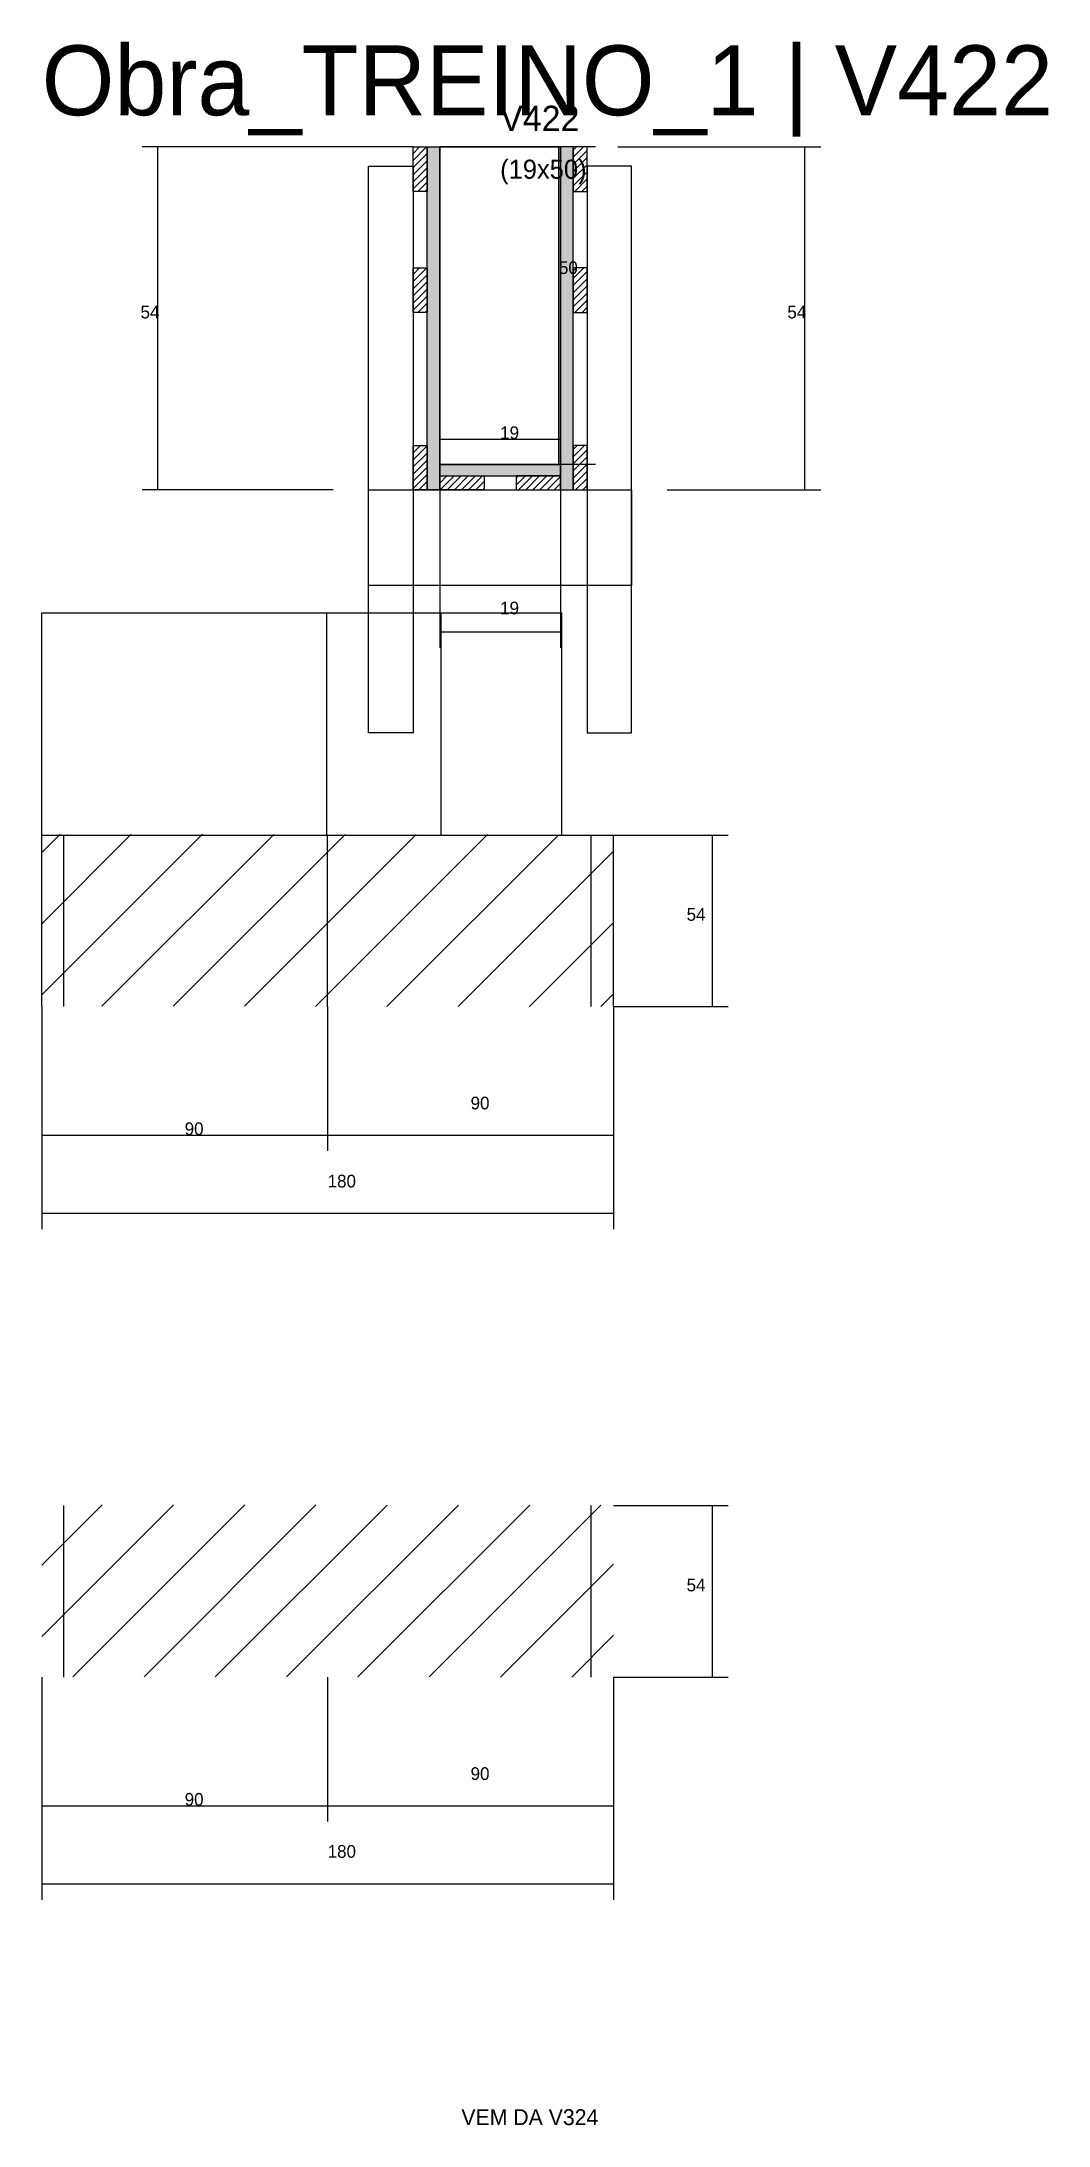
# Model space of a CAD drawing. Header units: metres. Extents: x -132 to 34800, y -36000 to 1848.
# Drawn here: x 31980 to 32297, y -6093 to -5437 of the extents above; entities that cross this region are included whole.
import ezdxf

# ---------------------------------------------------------------- set-up
doc = ezdxf.new("R2010")
doc.units = ezdxf.units.M
for name, color, linetype in [('CONCRETO', 251, 'Continuous'), ('COTA', 4, 'Continuous'), ('Cota Seção (2x)', 4, 'Continuous'), ('Hachura', 253, 'Continuous'), ('LABEL_ID', 3, 'Continuous'), ('Madeira', 126, 'Continuous'), ('Painéis', 200, 'Continuous'), ('REAPROVEITAMENTO', 251, 'Continuous'), ('SARR_2.2x7', 40, 'Continuous'), ('SARR_3.5x7', 81, 'Continuous'), ('Texto Seção', 7, 'Continuous')]:
    doc.layers.add(name, color=color, linetype=linetype)

msp = doc.modelspace()

# ---------------------------------------------------------------- texts
at = {"layer": 'COTA'}
for s, p in [('54', (32011.1, -5524)), ('54', (32214.7, -5524)), ('19', (32124.3, -5617.2)), ('54', (32183, -5713.7)), ('90', (32115, -5773.1)), ('90', (32025, -5781.2)), ('180', (32070, -5797.7)), ('54', (32183, -5924.9)), ('90', (32115, -5984.3)), ('90', (32025, -5992.4)), ('180', (32070, -6008.8))]:
    msp.add_text(s, height=4, dxfattribs=at).set_placement(p)
at = {"layer": 'Cota Seção (2x)'}
for s, p in [('50', (32142.8, -5510)), ('19', (32124.3, -5562))]:
    msp.add_text(s, height=4, dxfattribs=at).set_placement(p)
at = {"layer": 'LABEL_ID'}
msp.add_text('Obra_TREINO_1 | V422', height=22, dxfattribs=at).set_placement((31980, -5460))
at = {"layer": 'Texto Seção'}
for s, height, p in [('V422', 8, (32124.3, -5465)), ('(19x50)', 6, (32124.3, -5480)), ('VEM DA V324', 5, (32112.1, -6093))]:
    msp.add_text(s, height=height, dxfattribs=at).set_placement(p)

# ---------------------------------------------------------------- hatches: boundary and pattern name
at = {"layer": 'Hachura'}
h = msp.add_hatch(dxfattribs=at)
h.set_pattern_fill('ANSI31', scale=0.5)
h.paths.add_polyline_path([(32101.3, -5484), (32096.9, -5484), (32096.9, -5484), (32096.9, -5470), (32096.9, -5470), (32101.3, -5470), (32101.3, -5470), (32101.3, -5484)])
h = msp.add_hatch(color=8, dxfattribs=at)
h.dxf.hatch_style = 1
h.paths.add_polyline_path([(32105.3, -5470), (32101.3, -5470), (32101.3, -5470), (32101.3, -5578), (32101.3, -5578), (32105.3, -5578), (32105.3, -5578), (32105.3, -5470)])
h = msp.add_hatch(color=8, dxfattribs=at)
h.dxf.hatch_style = 1
h.paths.add_polyline_path([(32147.3, -5470), (32143.3, -5470), (32143.3, -5470), (32143.3, -5578), (32143.3, -5578), (32147.3, -5578), (32147.3, -5578), (32147.3, -5470)])
h = msp.add_hatch(dxfattribs=at)
h.set_pattern_fill('ANSI31', scale=0.5)
h.paths.add_polyline_path([(32147.3, -5484), (32151.7, -5484), (32151.7, -5484), (32151.7, -5470), (32151.7, -5470), (32147.3, -5470), (32147.3, -5470), (32147.3, -5484)])
h = msp.add_hatch(dxfattribs=at)
h.set_pattern_fill('ANSI31', scale=0.5)
h.paths.add_polyline_path([(32101.3, -5522.1), (32096.9, -5522.1), (32096.9, -5522.1), (32096.9, -5508.1), (32096.9, -5508.1), (32101.3, -5508.1), (32101.3, -5508.1), (32101.3, -5522.1)])
h = msp.add_hatch(dxfattribs=at)
h.set_pattern_fill('ANSI31', scale=0.5)
h.paths.add_polyline_path([(32147.3, -5522.1), (32151.7, -5522.1), (32151.7, -5522.1), (32151.7, -5508.1), (32151.7, -5508.1), (32147.3, -5508.1), (32147.3, -5508.1), (32147.3, -5522.1)])
h = msp.add_hatch(dxfattribs=at)
h.set_pattern_fill('ANSI31', scale=0.5)
h.paths.add_polyline_path([(32101.3, -5578), (32096.9, -5578), (32096.9, -5578), (32096.9, -5564), (32096.9, -5564), (32101.3, -5564), (32101.3, -5564), (32101.3, -5578)])
h = msp.add_hatch(dxfattribs=at)
h.set_pattern_fill('ANSI31', scale=0.5)
h.paths.add_polyline_path([(32147.3, -5578), (32151.7, -5578), (32151.7, -5578), (32151.7, -5564), (32151.7, -5564), (32147.3, -5564), (32147.3, -5564), (32147.3, -5578)])
h = msp.add_hatch(color=8, dxfattribs=at)
h.dxf.hatch_style = 1
h.paths.add_polyline_path([(32143.3, -5573.6), (32143.3, -5570), (32143.3, -5570), (32105.3, -5570), (32105.3, -5570), (32105.3, -5573.6), (32105.3, -5573.6), (32143.3, -5573.6)])
h = msp.add_hatch(dxfattribs=at)
h.set_pattern_fill('ANSI31', scale=0.5)
h.paths.add_polyline_path([(32105.3, -5578), (32105.3, -5573.6), (32105.3, -5573.6), (32119.3, -5573.6), (32119.3, -5573.6), (32119.3, -5578), (32119.3, -5578), (32105.3, -5578)])
h = msp.add_hatch(dxfattribs=at)
h.set_pattern_fill('ANSI31', scale=0.5)
h.paths.add_polyline_path([(32143.3, -5578), (32143.3, -5573.6), (32143.3, -5573.6), (32129.3, -5573.6), (32129.3, -5573.6), (32129.3, -5578), (32129.3, -5578), (32143.3, -5578)])
at = {"layer": 'REAPROVEITAMENTO'}
h = msp.add_hatch(dxfattribs=at)
h.set_pattern_fill('ANSI31', scale=5)
h.paths.add_polyline_path([(32160, -5740.7), (32160, -5686.6), (32160, -5686.6), (31980, -5686.4), (31980, -5686.4), (31980, -5740.6), (31980, -5740.6), (32160, -5740.7)])
h = msp.add_hatch(dxfattribs=at)
h.set_pattern_fill('ANSI31', scale=5)
h.paths.add_polyline_path([(32160, -5951.9), (32160, -5897.8), (32160, -5897.8), (31980, -5897.6), (31980, -5897.6), (31980, -5951.8), (31980, -5951.8), (32160, -5951.9)])

# ---------------------------------------------------------------- linework, layer by layer
at = {"layer": 'CONCRETO'}
for points in [[(32105.3, -5470), (32105.3, -5470), (32143.3, -5470), (32143.3, -5498), (32143.3, -5498), (32143.3, -5570), (32105.3, -5570), (32105.3, -5470)], [(32105.3, -5570), (32143.3, -5570), (32143.3, -5470), (32105.3, -5470)]]:
    msp.add_lwpolyline(points, close=True, dxfattribs=at)
at = {"layer": 'COTA'}
for p, q in [((32096.9, -5470), (32011.6, -5470)), ((32016.6, -5578), (32016.6, -5470)), ((32161.3, -5470), (32225.2, -5470)), ((32220.2, -5578), (32220.2, -5470)), ((32071.7, -5578), (32011.6, -5578)), ((32105.3, -5578), (32105.3, -5627.7)), ((32143.3, -5578), (32143.3, -5627.7)), ((32176.9, -5578), (32225.2, -5578)), ((32105.3, -5622.7), (32143.3, -5622.7)), ((32160, -5686.7), (32196.1, -5686.7)), ((32191.1, -5740.7), (32191.1, -5686.7)), ((31980, -5740.7), (31980, -5786.2)), ((31980, -5740.7), (31980, -5810.8)), ((32070, -5740.7), (32070, -5786.2)), ((32070, -5740.7), (32070, -5786.2)), ((32160, -5740.7), (32160, -5786.2)), ((32160, -5740.7), (32160, -5810.8)), ((32160, -5740.7), (32196.1, -5740.7)), ((31980, -5781.2), (32070, -5781.2)), ((32070, -5781.2), (32160, -5781.2)), ((31980, -5805.8), (32160, -5805.8)), ((32160, -5897.9), (32196.1, -5897.9)), ((32191.1, -5951.9), (32191.1, -5897.9)), ((31980, -5951.9), (31980, -5997.4)), ((31980, -5951.9), (31980, -6022)), ((32070, -5951.9), (32070, -5997.4)), ((32070, -5951.9), (32070, -5997.4)), ((32160, -5951.9), (32160, -5997.4)), ((32160, -5951.9), (32160, -6022)), ((32160, -5951.9), (32196.1, -5951.9)), ((31980, -5992.4), (32070, -5992.4)), ((32070, -5992.4), (32160, -5992.4)), ((31980, -6017), (32160, -6017))]:
    msp.add_line(p, q, dxfattribs=at)
at = {"layer": 'Cota Seção (2x)'}
for p, q in [((32154.3, -5470), (32137.8, -5470)), ((32142.8, -5570), (32142.8, -5470)), ((32105.3, -5578), (32105.3, -5557)), ((32143.3, -5578), (32143.3, -5557)), ((32105.3, -5562), (32143.3, -5562)), ((32154.3, -5570), (32137.8, -5570))]:
    msp.add_line(p, q, dxfattribs=at)
at = {"layer": 'Madeira'}
for points in [[(32101.3, -5484), (32096.9, -5484), (32096.9, -5470), (32101.3, -5470)], [(32147.3, -5484), (32151.7, -5484), (32151.7, -5470), (32147.3, -5470)], [(32101.3, -5522.1), (32096.9, -5522.1), (32096.9, -5508.1), (32101.3, -5508.1)], [(32147.3, -5522.1), (32151.7, -5522.1), (32151.7, -5508.1), (32147.3, -5508.1)], [(32101.3, -5578), (32096.9, -5578), (32096.9, -5564), (32101.3, -5564)], [(32147.3, -5578), (32151.7, -5578), (32151.7, -5564), (32147.3, -5564)], [(32105.3, -5578), (32105.3, -5573.6), (32119.3, -5573.6), (32119.3, -5578)], [(32143.3, -5578), (32143.3, -5573.6), (32129.3, -5573.6), (32129.3, -5578)]]:
    msp.add_lwpolyline(points, close=True, dxfattribs=at)
at = {"layer": 'Painéis'}
for p, q in [((32105.3, -5578), (32105.3, -5470)), ((32143.3, -5578), (32143.3, -5470)), ((32105.3, -5570), (32143.3, -5570)), ((32105.3, -5573.6), (32105.3, -5570)), ((32143.3, -5573.6), (32143.3, -5570)), ((31980, -5616.7), (32069.7, -5616.7)), ((31980, -5686.7), (31980, -5616.7)), ((32069.7, -5686.7), (32069.7, -5616.7)), ((32069.7, -5616.7), (32105.7, -5616.7)), ((32069.7, -5686.7), (32069.7, -5616.7)), ((32105.7, -5686.7), (32105.7, -5616.7)), ((32105.7, -5616.7), (32143.7, -5616.7)), ((32105.7, -5686.7), (32105.7, -5616.7)), ((32143.7, -5686.7), (32143.7, -5616.7)), ((31980, -5686.7), (32160, -5686.7)), ((31980, -5740.7), (31980, -5686.7)), ((31980, -5686.7), (32069.7, -5686.7)), ((32069.7, -5686.7), (32105.7, -5686.7)), ((32070, -5740.7), (32070, -5686.7)), ((32105.7, -5686.7), (32143.7, -5686.7)), ((32160, -5740.7), (32160, -5686.7))]:
    msp.add_line(p, q, dxfattribs=at)
for points in [[(32101.3, -5470), (32105.3, -5470), (32105.3, -5578), (32101.3, -5578)], [(32147.3, -5470), (32143.3, -5470), (32143.3, -5578), (32147.3, -5578)], [(32143.3, -5573.6), (32143.3, -5570), (32105.3, -5570), (32105.3, -5573.6)]]:
    msp.add_lwpolyline(points, close=True, dxfattribs=at)
at = {"layer": 'SARR_2.2x7'}
for p, q in [((31987, -5740.7), (31987, -5686.7)), ((32153, -5740.7), (32153, -5686.7)), ((31987, -5951.9), (31987, -5897.9)), ((32153, -5951.9), (32153, -5897.9))]:
    msp.add_line(p, q, dxfattribs=at)
at = {"layer": 'SARR_3.5x7'}
for points in [[(32082.9, -5476), (32096.9, -5476), (32096.9, -5654.5), (32082.9, -5654.5)], [(32165.7, -5476), (32151.7, -5476), (32151.7, -5654.5), (32165.7, -5654.5)], [(32082.9, -5578), (32165.7, -5578), (32165.7, -5608.1), (32082.9, -5608.1)]]:
    msp.add_lwpolyline(points, close=True, dxfattribs=at)

msp.set_redraw_order([(e.dxf.handle, doc.entitydb.next_handle()) for e in msp.query("TEXT MTEXT ATTDEF DIMENSION ARC_DIMENSION")])  # texts and dimensions are drawn at this point

doc.saveas('drawing.dxf')
